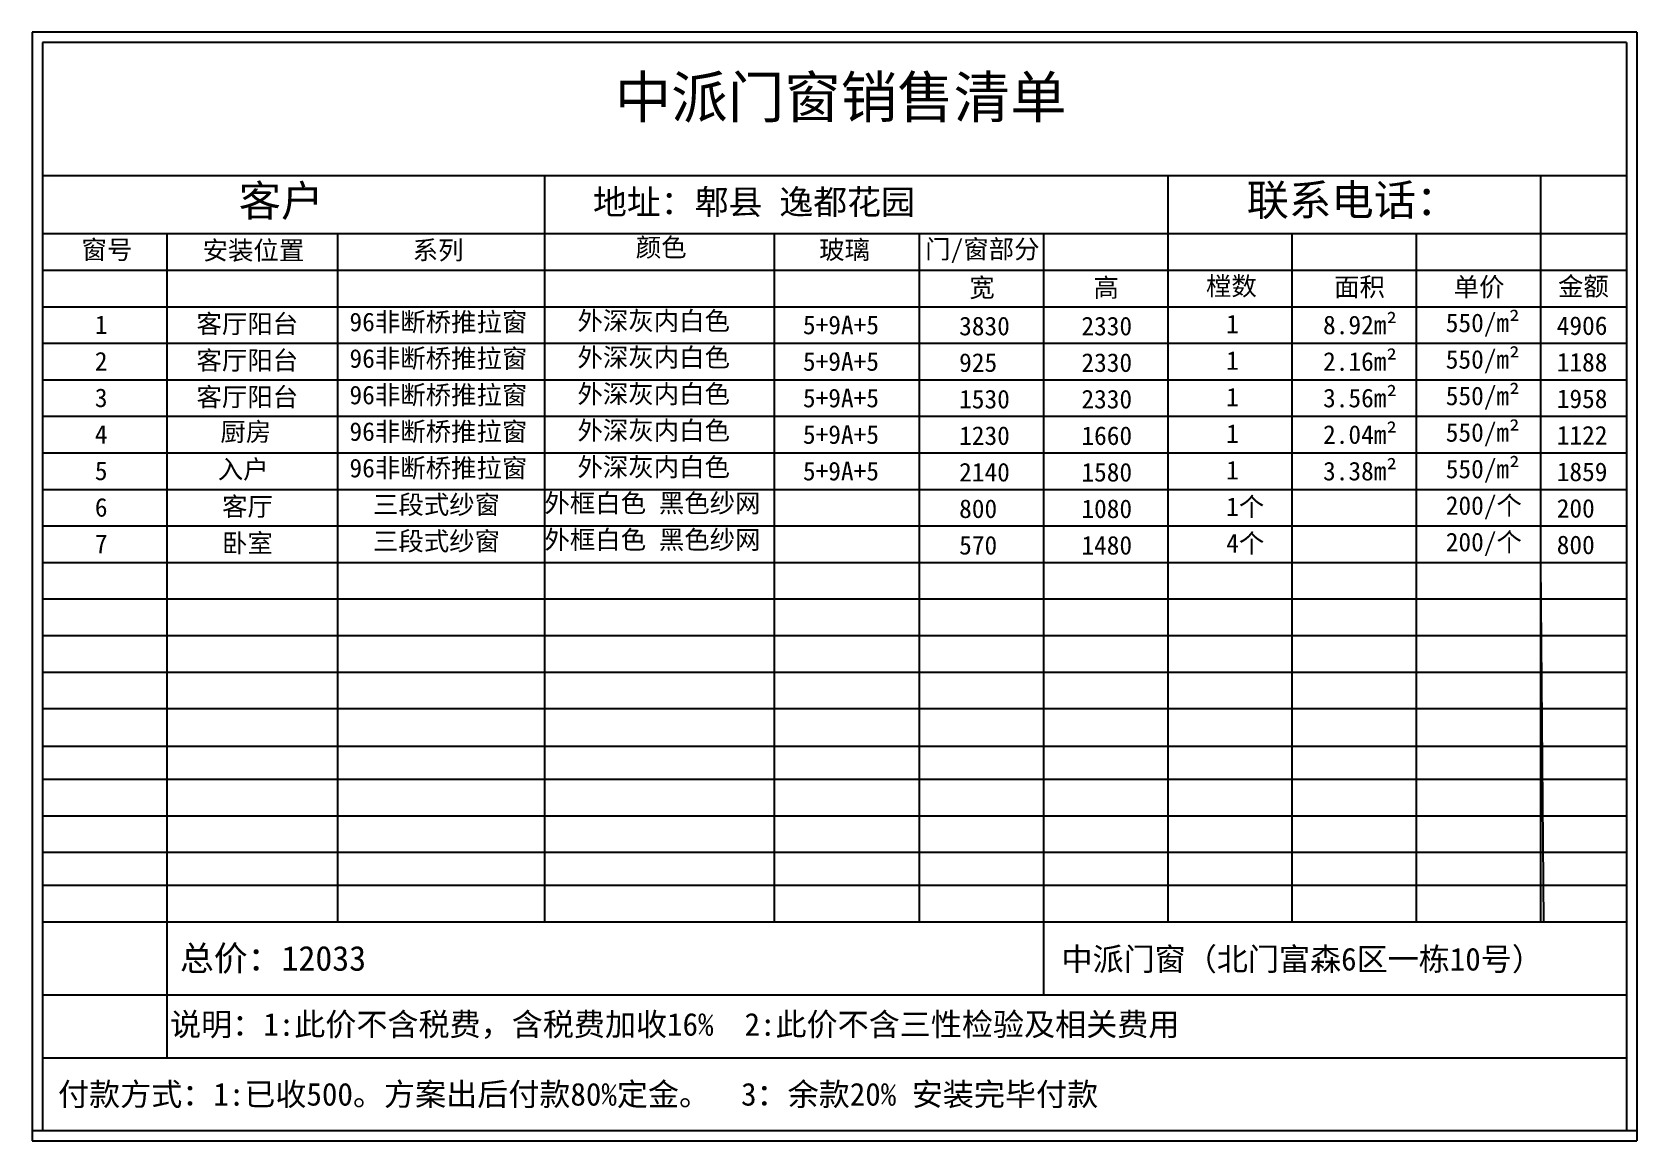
# Model space of a CAD drawing. Header units: inches. Extents: x -138455 to 599497, y -747149 to 13167.
# Drawn here: x 502077 to 509827, y -328366 to -323010 of the extents above; entities that cross this region are included whole.
import ezdxf

# ---------------------------------------------------------------- set-up
doc = ezdxf.new("R2010")
doc.units = ezdxf.units.IN
doc.header["$MEASUREMENT"] = 0
doc.layers.add('0 @ 1', color=7, linetype='Continuous')
doc.styles.add('Annotative', font='arialbd.ttf')

msp = doc.modelspace()

# ---------------------------------------------------------------- texts
at = {"layer": '0 @ 1', "attachment_point": 1, "style": 'Annotative'}
for s, width, insert, char_height in [('{\\fSimSun|b1|i0|c134|p2;中派门窗销售清单}', 2802.276, (504890.8, -323224.6), 200), ('{\\fSimSun|b1|i0|c134|p2;客户}', 485.592, (503074.5, -323750.1), 150), ('{\\fSimSun|b1|i0|c134|p2;联系电话：}', 1409.924, (507942.4, -323746), 150), ('{\\fSimSun|b1|i0|c134|p2;地址：郫县 逸都花园}', 3483.473, (504785.6, -323771), 120), ('{\\fSimSun|b1|i0|c134|p2;窗号}', 485.592, (502315.5, -324016.3), 90), ('{\\fSimSun|b1|i0|c134|p2;安装位置}', 706.927, (502900.4, -324019.5), 90), ('{\\fSimSun|b1|i0|c134|p2;系列}', 485.592, (503914.7, -324018.5), 90), ('{\\fSimSun|b1|i0|c134|p2;颜色}', 485.592, (504992.2, -324004.8), 90), ('{\\fSimSun|b1|i0|c134|p2;玻璃}', 485.592, (505878, -324016.5), 90), ('{\\fSimSun|b1|i0|c134|p2;门/窗部分}', 603.897, (506389.9, -324013.6), 90), ('{\\fSimSun|b1|i0|c134|p2;宽}', 603.897, (506602.8, -324199.2), 90), ('{\\fSimSun|b1|i0|c134|p2;高}', 603.897, (507202.8, -324199.2), 90), ('{\\fSimSun|b1|i0|c134|p2;樘数}', 603.897, (507746.1, -324192.2), 90), ('{\\fSimSun|b1|i0|c134|p2;面积}', 603.897, (508364.6, -324196), 90), ('{\\fSimSun|b1|i0|c134|p2;单价}', 603.897, (508942.3, -324196), 90), ('{\\fSimSun|b1|i0|c134|p2;金额}', 603.897, (509446.1, -324193.3), 90), ('{\\fSimSun|b1|i0|c134|p2;96非断桥推拉窗}', 921.091, (503609.6, -324365.2), 90), ('{\\fSimSun|b1|i0|c134|p2;外深灰内白色}', 1741.018, (504710.7, -324359.9), 90), ('{\\fSimSun|b1|i0|c134|p2;550/m²}', 753.781, (508904.1, -324369.5), 90), ('{\\fSimSun|b1|i0|c134|p2;1}', 485.592, (502379.9, -324378.6), 90), ('{\\fSimSun|b1|i0|c134|p2;客厅阳台}', 921.091, (502870.8, -324374.4), 90), ('{\\fSimSun|b1|i0|c134|p2;5+9A+5}', 753.781, (505799.5, -324379.7), 90), ('{\\fSimSun|b1|i0|c134|p2;3830}', 753.781, (506553.9, -324384.9), 90), ('{\\fSimSun|b1|i0|c134|p2;2330}', 753.781, (507144.4, -324385.1), 90), ('{\\fSimSun|b1|i0|c134|p2;1}', 753.781, (507843.6, -324375.1), 90), ('{\\fSimSun|b1|i0|c134|p2;8.92m²}', 753.781, (508311.5, -324379.7), 90), ('{\\fSimSun|b1|i0|c134|p2;4906}', 753.781, (509440, -324383.1), 90), ('{\\fSimSun|b1|i0|c134|p2;2}', 485.592, (502379.9, -324555), 90), ('{\\fSimSun|b1|i0|c134|p2;客厅阳台}', 921.091, (502870.8, -324550.9), 90), ('{\\fSimSun|b1|i0|c134|p2;96非断桥推拉窗}', 921.091, (503609.6, -324541.6), 90), ('{\\fSimSun|b1|i0|c134|p2;外深灰内白色}', 1741.018, (504710.7, -324536.4), 90), ('{\\fSimSun|b1|i0|c134|p2;5+9A+5}', 753.781, (505799.5, -324556.2), 90), ('{\\fSimSun|b1|i0|c134|p2;925}', 753.781, (506553.9, -324561.4), 90), ('{\\fSimSun|b1|i0|c134|p2;2330}', 753.781, (507144.4, -324561.6), 90), ('{\\fSimSun|b1|i0|c134|p2;1}', 753.781, (507843.6, -324551.5), 90), ('{\\fSimSun|b1|i0|c134|p2;2.16m²}', 753.781, (508311.5, -324556.2), 90), ('{\\fSimSun|b1|i0|c134|p2;550/m²}', 753.781, (508904.1, -324546), 90), ('{\\fSimSun|b1|i0|c134|p2;1188}', 753.781, (509440, -324559.6), 90), ('{\\fSimSun|b1|i0|c134|p2;3}', 485.592, (502379.9, -324731.5), 90), ('{\\fSimSun|b1|i0|c134|p2;客厅阳台}', 921.091, (502870.8, -324727.3), 90), ('{\\fSimSun|b1|i0|c134|p2;96非断桥推拉窗}', 921.091, (503609.6, -324718.1), 90), ('{\\fSimSun|b1|i0|c134|p2;外深灰内白色}', 1741.018, (504710.7, -324712.9), 90), ('{\\fSimSun|b1|i0|c134|p2;5+9A+5}', 753.781, (505799.5, -324732.6), 90), ('{\\fSimSun|b1|i0|c134|p2;1530}', 753.781, (506553.9, -324737.9), 90), ('{\\fSimSun|b1|i0|c134|p2;2330}', 753.781, (507144.4, -324738), 90), ('{\\fSimSun|b1|i0|c134|p2;1}', 753.781, (507843.6, -324728), 90), ('{\\fSimSun|b1|i0|c134|p2;3.56m²}', 753.781, (508311.5, -324732.7), 90), ('{\\fSimSun|b1|i0|c134|p2;550/m²}', 753.781, (508904.1, -324722.4), 90), ('{\\fSimSun|b1|i0|c134|p2;1958}', 753.781, (509440, -324736.1), 90), ('{\\fSimSun|b1|i0|c134|p2;厨房}', 921.091, (502986, -324895.3), 90), ('{\\fSimSun|b1|i0|c134|p2;96非断桥推拉窗}', 921.091, (503609.6, -324894.6), 90), ('{\\fSimSun|b1|i0|c134|p2;外深灰内白色}', 1741.018, (504710.7, -324889.3), 90), ('{\\fSimSun|b1|i0|c134|p2;2.04m²}', 753.781, (508311.5, -324909.2), 90), ('{\\fSimSun|b1|i0|c134|p2;550/m²}', 753.781, (508904.1, -324898.9), 90), ('{\\fSimSun|b1|i0|c134|p2;4}', 485.592, (502379.9, -324908), 90), ('{\\fSimSun|b1|i0|c134|p2;5+9A+5}', 753.781, (505799.5, -324909.1), 90), ('{\\fSimSun|b1|i0|c134|p2;1230}', 753.781, (506553.9, -324914.3), 90), ('{\\fSimSun|b1|i0|c134|p2;1660}', 753.781, (507144.4, -324914.5), 90), ('{\\fSimSun|b1|i0|c134|p2;1}', 753.781, (507843.6, -324904.5), 90), ('{\\fSimSun|b1|i0|c134|p2;1122}', 753.781, (509440, -324912.5), 90), ('{\\fSimSun|b1|i0|c134|p2;5}', 485.592, (502379.9, -325084.4), 90), ('{\\fSimSun|b1|i0|c134|p2;入户}', 921.091, (502973.4, -325076.9), 90), ('{\\fSimSun|b1|i0|c134|p2;96非断桥推拉窗}', 921.091, (503609.6, -325071), 90), ('{\\fSimSun|b1|i0|c134|p2;外深灰内白色}', 1741.018, (504710.7, -325065.8), 90), ('{\\fSimSun|b1|i0|c134|p2;5+9A+5}', 753.781, (505799.5, -325085.6), 90), ('{\\fSimSun|b1|i0|c134|p2;2140}', 753.781, (506553.9, -325090.8), 90), ('{\\fSimSun|b1|i0|c134|p2;1580}', 753.781, (507144.4, -325091), 90), ('{\\fSimSun|b1|i0|c134|p2;1}', 753.781, (507843.6, -325081), 90), ('{\\fSimSun|b1|i0|c134|p2;3.38m²}', 753.781, (508311.5, -325085.6), 90), ('{\\fSimSun|b1|i0|c134|p2;550/m²}', 753.781, (508904.1, -325075.4), 90), ('{\\fSimSun|b1|i0|c134|p2;1859}', 753.781, (509440, -325089), 90), ('{\\fSimSun|b1|i0|c134|p2;6}', 485.592, (502379.9, -325260.9), 90), ('{\\fSimSun|b1|i0|c134|p2;客厅}', 921.091, (502994.2, -325256.8), 90), ('{\\fSimSun|b1|i0|c134|p2;三段式纱窗}', 921.091, (503723, -325247.5), 90), ('{\\fSimSun|b1|i0|c134|p2;外框白色 黑色纱网}', 1741.018, (504551.3, -325240.1), 90), ('{\\fSimSun|b1|i0|c134|p2;800}', 753.781, (506553.9, -325267.3), 90), ('{\\fSimSun|b1|i0|c134|p2;1080}', 753.781, (507144.4, -325267.5), 90), ('{\\fSimSun|b1|i0|c134|p2;1个}', 753.781, (507843.6, -325257.4), 90), ('{\\fSimSun|b1|i0|c134|p2;200/个}', 753.781, (508904.1, -325251.9), 90), ('{\\fSimSun|b1|i0|c134|p2;200}', 753.781, (509440, -325265.5), 90), ('{\\fSimSun|b1|i0|c134|p2;卧室}', 921.091, (502994.2, -325433.2), 90), ('{\\fSimSun|b1|i0|c134|p2;三段式纱窗}', 921.091, (503723, -325424), 90), ('{\\fSimSun|b1|i0|c134|p2;外框白色 黑色纱网}', 1741.018, (504551.3, -325416.6), 90), ('{\\fSimSun|b1|i0|c134|p2;4个}', 753.781, (507843.6, -325433.9), 90), ('{\\fSimSun|b1|i0|c134|p2;200/个}', 753.781, (508904.1, -325428.3), 90), ('{\\fSimSun|b1|i0|c134|p2;7}', 485.592, (502379.9, -325437.4), 90), ('{\\fSimSun|b1|i0|c134|p2;570}', 753.781, (506553.9, -325443.7), 90), ('{\\fSimSun|b1|i0|c134|p2;1480}', 753.781, (507144.4, -325443.9), 90), ('{\\fSimSun|b1|i0|c134|p2;800}', 753.781, (509440, -325441.9), 90), ('{\\fSimSun|b1|i0|c134|p2;总价：12033}', 2423.77, (502790.6, -327423.9), 120), ('{\\fSimSun|b1|i0|c134|p2;中派门窗（北门富森6区一栋10号）}', 2734.804, (507048.3, -327432.9), 110), ('{\\fSimSun|b1|i0|c134|p2;说明：1:此价不含税费，含税费加收16%  2:此价不含三性检验及相关费用}', 6113.097, (502743.1, -327747.9), 110), ('{\\fSimSun|b1|i0|c134|p2;付款方式：1:已收500。方案出后付款80%定金。  3：余款20% 安装完毕付款}', 7317.005, (502201.8, -328085.4), 110)]:
    msp.add_mtext_dynamic_manual_height_columns(s, width=width, gutter_width=903.5, heights=[0], dxfattribs=dict(at, insert=insert, char_height=char_height))

# ---------------------------------------------------------------- linework, layer by layer
for p, q in [((509827.2, -323010.3), (502076.8, -323010.3)), ((502076.8, -323010.3), (502076.8, -328365.8)), ((509827.2, -323010.3), (509827.2, -328365.8)), ((509777.2, -323060.3), (502126.8, -323060.3)), ((502126.8, -323060.3), (502126.8, -328315.8)), ((509777.2, -323060.3), (509777.2, -328315.8)), ((509777.2, -323704.5), (502126.8, -323704.5)), ((504551.3, -323704.5), (504551.3, -327307.3)), ((507561.2, -323704.5), (507561.2, -327307.3)), ((509361.2, -323704.5), (509361.2, -325571.9)), ((509361.2, -323704.5), (509361.2, -327307.3)), ((502126.8, -323983.7), (509777.2, -323983.7)), ((502726.8, -323983.7), (502726.8, -325571.9)), ((503551.3, -323983.7), (503551.3, -325571.9)), ((505661.2, -323983.7), (505661.2, -327307.3)), ((506361.2, -323983.7), (506361.2, -327307.3)), ((506961.2, -323983.7), (506961.2, -327307.3)), ((508161.2, -323983.7), (508161.2, -327307.3)), ((508761.2, -323983.7), (508761.2, -325571.9)), ((502126.8, -324160.2), (509777.2, -324160.2)), ((502126.8, -324336.6), (509777.2, -324336.6)), ((502126.8, -324513.1), (509777.2, -324513.1)), ((502126.8, -324689.6), (509777.2, -324689.6)), ((502126.8, -324866), (509777.2, -324866)), ((502126.8, -325042.5), (509777.2, -325042.5)), ((502126.8, -325219), (509777.2, -325219)), ((502126.8, -325395.4), (509777.2, -325395.4)), ((502126.8, -325571.9), (509777.2, -325571.9)), ((502726.8, -325571.9), (502726.8, -326277.8)), ((503551.3, -325571.9), (503551.3, -327307.3)), ((508761.2, -325571.9), (508761.2, -327307.3)), ((509361.2, -325571.9), (509376.3, -327307.3)), ((502126.8, -325748.4), (509777.2, -325748.4)), ((502126.8, -325924.9), (509777.2, -325924.9)), ((502126.8, -326101.3), (509777.2, -326101.3)), ((502126.8, -326277.8), (509777.2, -326277.8)), ((502726.8, -326277.8), (502726.8, -327963.8)), ((502126.8, -326459.6), (509777.2, -326459.6)), ((502126.8, -326618.7), (509777.2, -326618.7)), ((502126.8, -326795.2), (509777.2, -326795.2)), ((502126.8, -326971.7), (509777.2, -326971.7)), ((502126.8, -326971.7), (509777.2, -326971.7)), ((502126.8, -327130.8), (509777.2, -327130.8)), ((502126.8, -327307.3), (509777.2, -327307.3)), ((506961.2, -327307.3), (506961.2, -327660.2)), ((503551.3, -327482.9), (503551.3, -327483.7)), ((502126.8, -327660.2), (509777.2, -327660.2)), ((502126.8, -327963.8), (509777.2, -327963.8)), ((502076.8, -328315.8), (509827.2, -328315.8)), ((502076.8, -328365.8), (509827.2, -328365.8))]:
    msp.add_line(p, q)

msp.set_redraw_order([(e.dxf.handle, doc.entitydb.next_handle()) for e in msp.query("TEXT MTEXT ATTDEF DIMENSION ARC_DIMENSION")])  # texts and dimensions are drawn at this point

doc.saveas('drawing.dxf')
